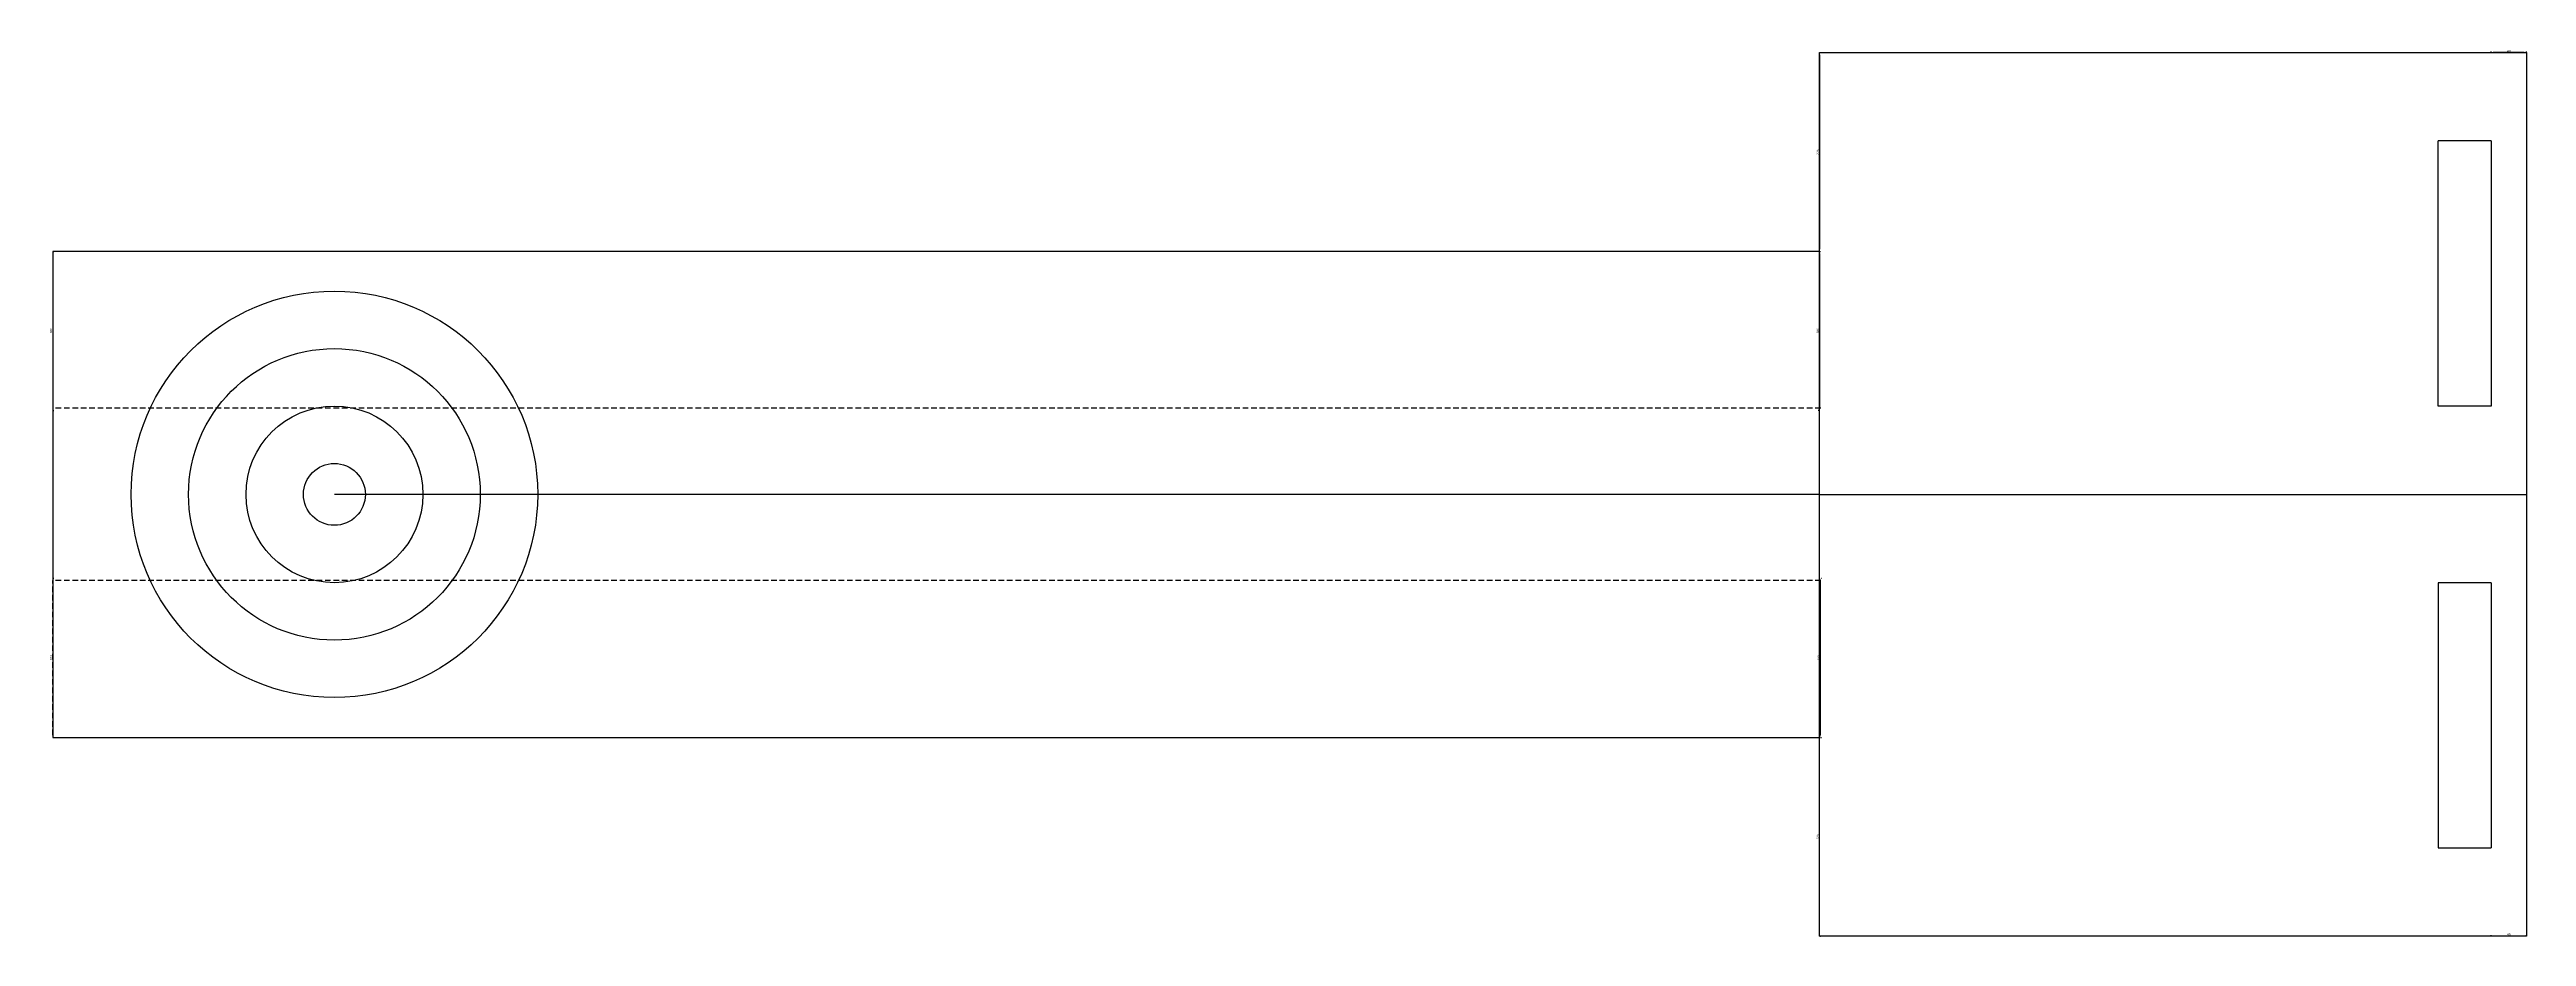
# Model space of a CAD drawing. Header units: millimetres. Extents: x 4697 to 7499, y -1559 to -555.
import ezdxf

# ---------------------------------------------------------------- set-up
doc = ezdxf.new("R2010")
doc.units = ezdxf.units.MM
doc.linetypes.add('HIDDEN', pattern=[9.525, 6.35, -3.175])
doc.styles.get("Standard").update_dxf_attribs({"font": 'arial.ttf'})
doc.dimstyles.new('ISO-25', dxfattribs={"dimtxt": 2.5, "dimasz": 2.5, "dimexe": 1.25, "dimexo": 0.625, "dimtad": 1, "dimtxsty": 'Standard', "dimcen": 2.5, "dimadec": 0, "dimazin": 0, "dimtfac": 1, "dimtmove": 0, "dimatfit": 3, "dimfxl": 1, "dimarcsym": 0})

# ---------------------------------------------------------------- blocks, each defined once
blk = doc.blocks.new('*D5')
at = {"color": 0, "lineweight": -2, "transparency": 16777216}
for p, q in [((6699.9816, -558.1397), (6700.6066, -558.1397)), ((6699.3566, -560.6397), (6699.3566, -780.6397)), ((6699.9816, -783.1397), (6700.6066, -783.1397))]:
    blk.add_line(p, q, dxfattribs=at)
at = {"color": 0, "transparency": 16777216}
for points in [[(6698.94, -560.6397), (6699.7733, -560.6397), (6699.3566, -558.1397)], [(6698.94, -780.6397), (6699.7733, -780.6397), (6699.3566, -783.1397)]]:
    blk.add_solid(points, dxfattribs=at)
at = {"layer": 'Defpoints', "color": 0, "transparency": 16777216}
for p in [(6699.3566, -558.1397), (6699.3566, -783.1397), (6699.3566, -783.1397)]:
    blk.add_point(p, dxfattribs=at)
at = {"color": 0, "transparency": 16777216, "insert": (6697.4552, -670.6397), "char_height": 2.5, "attachment_point": 5, "rotation": 90}
blk.add_mtext('225', dxfattribs=at)
blk = doc.blocks.new('*D6')
at = {"color": 0, "lineweight": -2, "transparency": 16777216}
for p, q in [((6699.3566, -1555.6397), (6699.3566, -1335.6397)), ((6699.9816, -1333.1397), (6700.6066, -1333.1397)), ((6699.9816, -1558.1397), (6700.6066, -1558.1397))]:
    blk.add_line(p, q, dxfattribs=at)
at = {"color": 0, "transparency": 16777216}
for points in [[(6698.94, -1335.6397), (6699.7733, -1335.6397), (6699.3566, -1333.1397)], [(6698.94, -1555.6397), (6699.7733, -1555.6397), (6699.3566, -1558.1397)]]:
    blk.add_solid(points, dxfattribs=at)
at = {"layer": 'Defpoints', "color": 0, "transparency": 16777216}
for p in [(6699.3566, -1333.1397), (6699.3566, -1333.1397), (6699.3566, -1558.1397)]:
    blk.add_point(p, dxfattribs=at)
at = {"color": 0, "transparency": 16777216, "insert": (6697.4552, -1445.6397), "char_height": 2.5, "attachment_point": 5, "rotation": 90}
blk.add_mtext('225', dxfattribs=at)
blk = doc.blocks.new('*D7')
at = {"color": 0, "lineweight": -2, "transparency": 16777216}
for p, q in [((6699.9816, -783.1397), (6700.6066, -783.1397)), ((6699.3566, -785.6397), (6699.3566, -960.6397)), ((6699.9816, -963.1397), (6698.1066, -963.1397))]:
    blk.add_line(p, q, dxfattribs=at)
at = {"color": 0, "transparency": 16777216}
for points in [[(6698.94, -785.6397), (6699.7733, -785.6397), (6699.3566, -783.1397)], [(6698.94, -960.6397), (6699.7733, -960.6397), (6699.3566, -963.1397)]]:
    blk.add_solid(points, dxfattribs=at)
at = {"layer": 'Defpoints', "color": 0, "transparency": 16777216}
for p in [(6699.3566, -783.1397), (6699.3566, -963.1397), (6700.6066, -963.1397)]:
    blk.add_point(p, dxfattribs=at)
at = {"color": 0, "transparency": 16777216, "insert": (6697.4552, -873.1397), "char_height": 2.5, "attachment_point": 5, "rotation": 90}
blk.add_mtext('180', dxfattribs=at)
blk = doc.blocks.new('*D8')
at = {"color": 0, "lineweight": -2, "transparency": 16777216}
for p, q in [((6700.6066, -1330.6397), (6700.6066, -1155.6397)), ((6701.2316, -1153.1397), (6701.8566, -1153.1397)), ((6701.2316, -1333.1397), (6701.8566, -1333.1397))]:
    blk.add_line(p, q, dxfattribs=at)
at = {"color": 0, "transparency": 16777216}
for points in [[(6700.19, -1155.6397), (6701.0233, -1155.6397), (6700.6066, -1153.1397)], [(6700.19, -1330.6397), (6701.0233, -1330.6397), (6700.6066, -1333.1397)]]:
    blk.add_solid(points, dxfattribs=at)
at = {"layer": 'Defpoints', "color": 0, "transparency": 16777216}
for p in [(6700.6066, -1153.1397), (6700.6066, -1153.1397), (6700.6066, -1333.1397)]:
    blk.add_point(p, dxfattribs=at)
at = {"color": 0, "transparency": 16777216, "insert": (6698.7052, -1243.1397), "char_height": 2.5, "attachment_point": 5, "rotation": 90}
blk.add_mtext('180', dxfattribs=at)
blk = doc.blocks.new('*D9')
at = {"color": 0, "linetype": 'HIDDEN', "lineweight": -2, "transparency": 16777216}
for p, q in [((4701.2316, -783.1397), (4701.8566, -783.1397)), ((4700.6066, -785.6397), (4700.6066, -960.6397)), ((4701.2316, -963.1397), (4701.8566, -963.1397))]:
    blk.add_line(p, q, dxfattribs=at)
at = {"color": 0, "linetype": 'HIDDEN', "transparency": 16777216}
for points in [[(4700.19, -785.6397), (4701.0233, -785.6397), (4700.6066, -783.1397)], [(4700.19, -960.6397), (4701.0233, -960.6397), (4700.6066, -963.1397)]]:
    blk.add_solid(points, dxfattribs=at)
at = {"layer": 'Defpoints', "color": 0, "linetype": 'HIDDEN', "transparency": 16777216}
for p in [(4700.6066, -783.1397), (4700.6066, -963.1397), (4700.6066, -963.1397)]:
    blk.add_point(p, dxfattribs=at)
at = {"color": 0, "linetype": 'HIDDEN', "transparency": 16777216, "insert": (4698.7052, -873.1397), "char_height": 2.5, "attachment_point": 5, "rotation": 90}
blk.add_mtext('180', dxfattribs=at)
blk = doc.blocks.new('*D10')
at = {"color": 0, "linetype": 'HIDDEN', "lineweight": -2, "transparency": 16777216}
for p, q in [((4700.6066, -1330.6397), (4700.6066, -1155.6397)), ((4701.2316, -1153.1397), (4701.8566, -1153.1397)), ((4701.2316, -1333.1397), (4701.8566, -1333.1397))]:
    blk.add_line(p, q, dxfattribs=at)
at = {"color": 0, "linetype": 'HIDDEN', "transparency": 16777216}
for points in [[(4700.19, -1155.6397), (4701.0233, -1155.6397), (4700.6066, -1153.1397)], [(4700.19, -1330.6397), (4701.0233, -1330.6397), (4700.6066, -1333.1397)]]:
    blk.add_solid(points, dxfattribs=at)
at = {"layer": 'Defpoints', "color": 0, "linetype": 'HIDDEN', "transparency": 16777216}
for p in [(4700.6066, -1153.1397), (4700.6066, -1153.1397), (4700.6066, -1333.1397)]:
    blk.add_point(p, dxfattribs=at)
at = {"color": 0, "linetype": 'HIDDEN', "transparency": 16777216, "insert": (4698.7052, -1243.1397), "char_height": 2.5, "attachment_point": 5, "rotation": 90}
blk.add_mtext('180', dxfattribs=at)
blk = doc.blocks.new('*D15')
at = {"color": 0, "lineweight": -2, "transparency": 16777216}
for p, q in [((7459.3566, -557.5147), (7459.3566, -556.8897)), ((7496.8566, -558.1397), (7461.8566, -558.1397)), ((7499.3566, -557.5147), (7499.3566, -556.8897))]:
    blk.add_line(p, q, dxfattribs=at)
at = {"color": 0, "transparency": 16777216}
for points in [[(7461.8566, -557.723), (7461.8566, -558.5563), (7459.3566, -558.1397)], [(7496.8566, -557.723), (7496.8566, -558.5563), (7499.3566, -558.1397)]]:
    blk.add_solid(points, dxfattribs=at)
at = {"layer": 'Defpoints', "color": 0, "transparency": 16777216}
for p in [(7459.3566, -558.1397), (7459.3566, -558.1397), (7499.3566, -558.1397)]:
    blk.add_point(p, dxfattribs=at)
at = {"color": 0, "transparency": 16777216, "insert": (7479.3566, -556.2382), "char_height": 2.5, "attachment_point": 5}
blk.add_mtext('40', dxfattribs=at)
blk = doc.blocks.new('*D16')
at = {"color": 0, "lineweight": -2, "transparency": 16777216}
for p, q in [((7459.3566, -1557.5147), (7459.3566, -1556.8897)), ((7496.8566, -1558.1397), (7461.8566, -1558.1397)), ((7499.3566, -1557.5147), (7499.3566, -1556.8897))]:
    blk.add_line(p, q, dxfattribs=at)
at = {"color": 0, "transparency": 16777216}
for points in [[(7461.8566, -1557.723), (7461.8566, -1558.5563), (7459.3566, -1558.1397)], [(7496.8566, -1557.723), (7496.8566, -1558.5563), (7499.3566, -1558.1397)]]:
    blk.add_solid(points, dxfattribs=at)
at = {"layer": 'Defpoints', "color": 0, "transparency": 16777216}
for p in [(7459.3566, -1558.1397), (7459.3566, -1558.1397), (7499.3566, -1558.1397)]:
    blk.add_point(p, dxfattribs=at)
at = {"color": 0, "transparency": 16777216, "insert": (7479.3566, -1556.2382), "char_height": 2.5, "attachment_point": 5}
blk.add_mtext('40', dxfattribs=at)

msp = doc.modelspace()

# ---------------------------------------------------------------- linework, layer by layer
for p, q in [((6699.3566, -1558.1397), (6699.3566, -558.1397)), ((6699.3566, -558.1397), (7499.3566, -558.1397)), ((7499.3566, -558.1397), (7499.3566, -1558.1397)), ((7459.3566, -658.1397), (7399.3566, -658.1397)), ((7399.3566, -958.1397), (7399.3566, -658.1397)), ((7459.3566, -658.1397), (7459.3566, -958.1397)), ((6699.3566, -783.1397), (4700.6066, -783.1397)), ((4700.6066, -783.1397), (4700.6066, -1333.1397)), ((7459.3566, -958.1397), (7399.3566, -958.1397)), ((6699.3566, -1058.1397), (5019.3566, -1058.1397)), ((6699.3566, -1058.1397), (7499.3566, -1058.1397)), ((7459.3566, -1158.1397), (7399.3566, -1158.1397)), ((7399.3566, -1158.1397), (7399.3566, -1458.1397)), ((7459.3566, -1158.1397), (7459.3566, -1458.1397)), ((4700.6066, -1333.1397), (6700.6066, -1333.1397)), ((7399.3566, -1458.1397), (7459.3566, -1458.1397)), ((7499.3566, -1558.1397), (6699.3566, -1558.1397))]:
    msp.add_line(p, q)
at = {"linetype": 'HIDDEN'}
for p, q in [((6701.0233, -960.6397), (4701.0233, -960.6397)), ((6701.0233, -1155.6397), (4701.0233, -1155.6397))]:
    msp.add_line(p, q, dxfattribs=at)
for radius in [230, 165, 100, 35]:
    msp.add_circle((5019.3566, -1058.1397), radius)

# ---------------------------------------------------------------- dimensions: what is measured, and where the dimension line sits
for base, p1, p2, picture, middle in [((6699.3566, -783.1397), (6699.3566, -558.1397), (6699.3566, -783.1397), '*D5', (6697.4552, -670.6397)), ((6699.3566, -963.1397), (6699.3566, -783.1397), (6700.6066, -963.1397), '*D7', (6697.4552, -873.1397)), ((6700.6066, -1153.1397), (6700.6066, -1333.1397), (6700.6066, -1153.1397), '*D8', (6698.7052, -1243.1397)), ((6699.3566, -1333.1397), (6699.3566, -1558.1397), (6699.3566, -1333.1397), '*D6', (6697.4552, -1445.6397))]:
    dim = msp.add_linear_dim(base=base, p1=p1, p2=p2, angle=90, dimstyle='ISO-25')
    dim.commit()
    dim.dimension.update_dxf_attribs({"geometry": picture, "text_midpoint": middle})
for base, p1, p2, picture, middle in [((7459.3566, -558.1397), (7499.3566, -558.1397), (7459.3566, -558.1397), '*D15', (7479.3566, -556.2382)), ((7459.3566, -1558.1397), (7499.3566, -1558.1397), (7459.3566, -1558.1397), '*D16', (7479.3566, -1556.2382))]:
    dim = msp.add_linear_dim(base=base, p1=p1, p2=p2, dimstyle='ISO-25')
    dim.commit()
    dim.dimension.update_dxf_attribs({"geometry": picture, "text_midpoint": middle})
for base, p1, p2, picture, middle in [((4700.6066, -963.1397), (4700.6066, -783.1397), (4700.6066, -963.1397), '*D9', (4698.7052, -873.1397)), ((4700.6066, -1153.1397), (4700.6066, -1333.1397), (4700.6066, -1153.1397), '*D10', (4698.7052, -1243.1397))]:
    dim = msp.add_linear_dim(base=base, p1=p1, p2=p2, angle=90, dimstyle='ISO-25', dxfattribs=at)
    dim.commit()
    dim.dimension.update_dxf_attribs({"geometry": picture, "text_midpoint": middle})

doc.saveas('drawing.dxf')
